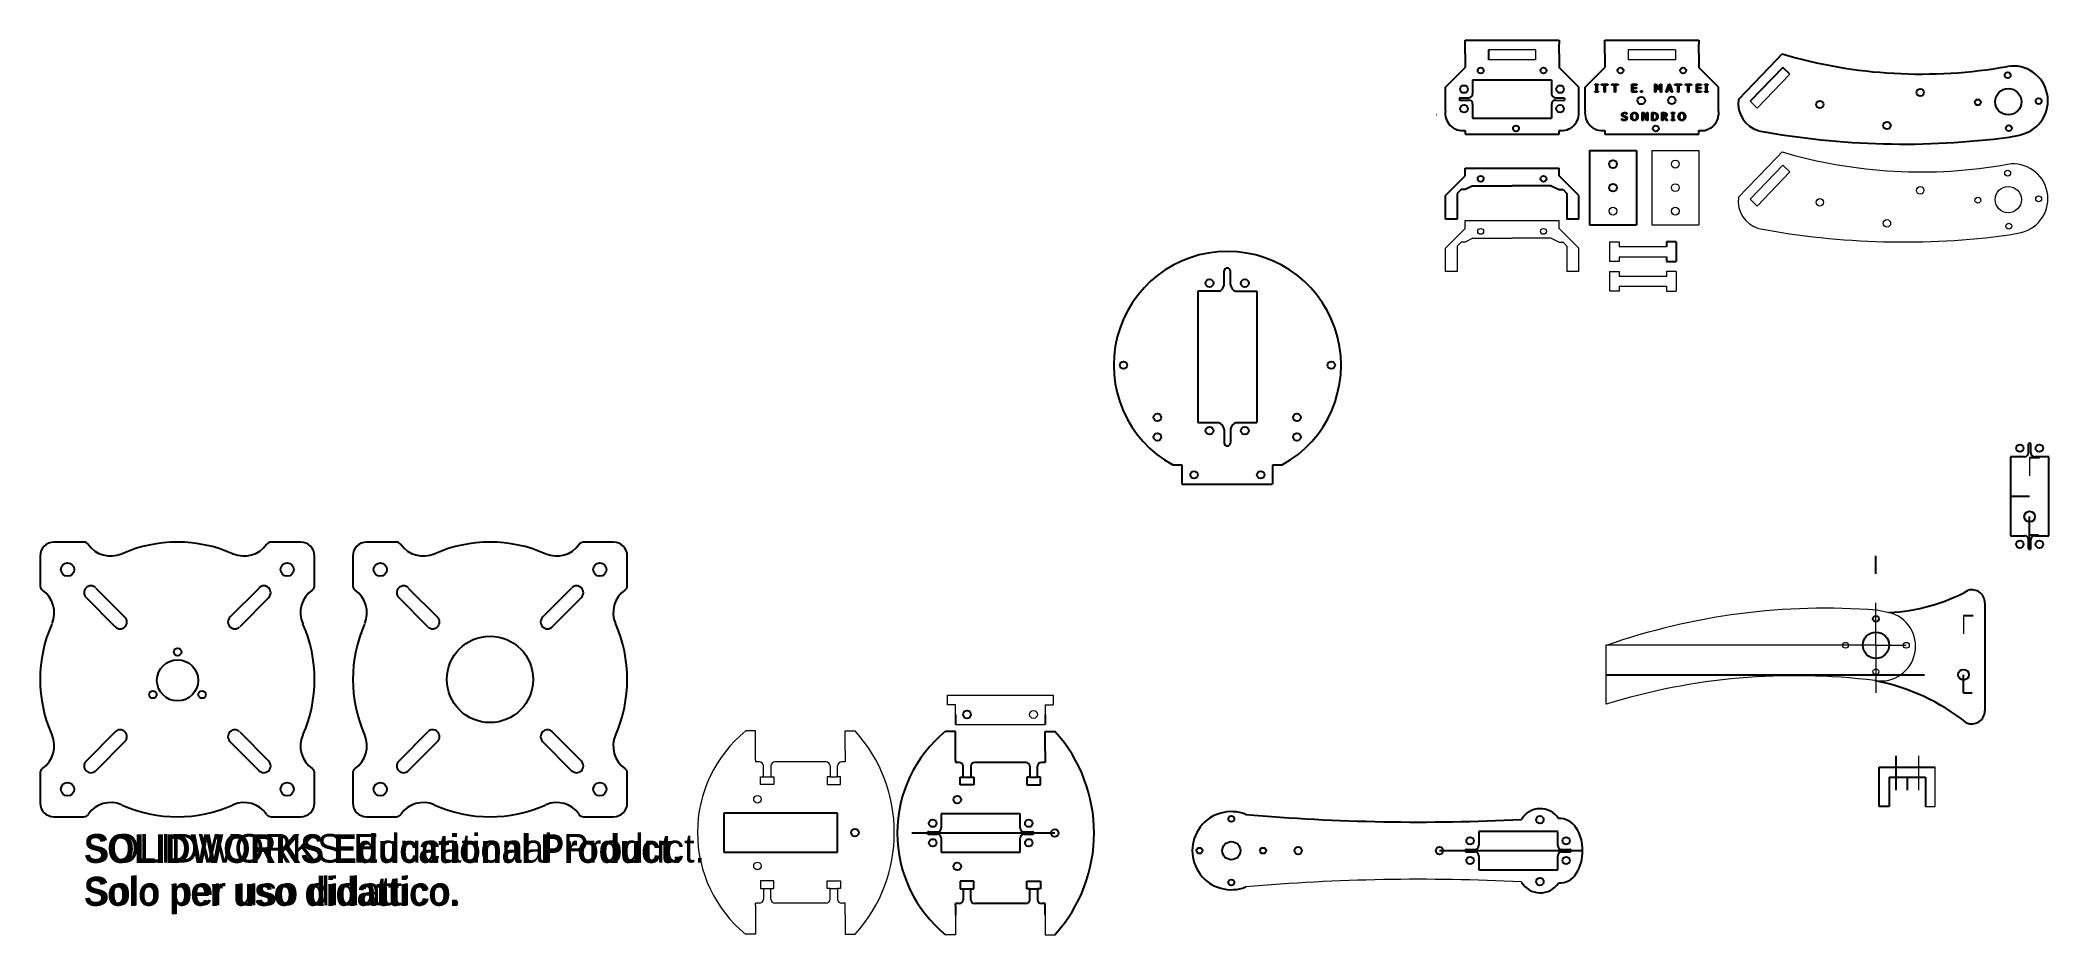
# Model space of a CAD drawing. Header units: millimetres. Extents: x -22 to 1002, y -11 to 445.
import ezdxf

# ---------------------------------------------------------------- set-up
doc = ezdxf.new("R2010")
doc.units = ezdxf.units.MM
for name, color, linetype in [('SLD-0', 174, 'Continuous'), ('SLD-0_2', 179, 'Continuous'), ('SLD-0_3', 179, 'Continuous'), ('SLD-0_4', 179, 'Continuous')]:
    doc.layers.add(name, color=color, linetype=linetype)
doc.layers.add('SLD-0_1', color=179, linetype='Continuous', plot=False)
doc.styles.add('SLDTEXTSTYLE0', font='GOTHICB.TTF', dxfattribs={"width": 0.913})
doc.styles.add('SLDTEXTSTYLE1', font='Arail.ttf')

msp = doc.modelspace()

# ---------------------------------------------------------------- texts
at = {"color": 7, "linetype": 'Continuous', "char_height": 14.549, "attachment_point": 1, "style": 'SLDTEXTSTYLE1'}
for s, insert in [('SOLIDWORKS Educational Product.', (0, 40.6)), ('Solo per uso didattico.', (0, 18.8))]:
    msp.add_mtext(s, dxfattribs=dict(at, insert=insert))
at = {"layer": 'SLD-0_4', "color": 250, "true_color": 0x191924, "char_height": 14.549, "attachment_point": 1, "style": 'SLDTEXTSTYLE0'}
for s, insert in [('SOLIDWORKS Educational Product.', (0, 40.4)), ('Solo per uso didattico.', (0, 18.5))]:
    msp.add_mtext(s, dxfattribs=dict(at, insert=insert))

# ---------------------------------------------------------------- linework, layer by layer
at = {"color": 250, "linetype": 'Continuous', "lineweight": 18, "true_color": 0x191924}
for p, q in [((787.7, 440.3), (787.7, 435.3)), ((811.7, 440.3), (787.7, 440.3)), ((811.7, 435.3), (787.7, 435.3)), ((811.7, 440.3), (811.7, 435.3)), ((799.7, 389.1), (799.7, 351.1)), ((799.7, 389.1), (823.7, 389.1)), ((823.7, 389.1), (823.7, 351.1)), ((866.5, 381.5), (849.9, 364.2)), ((863.4, 385.5), (866.1, 388.4)), ((870.1, 378.1), (866.5, 381.5)), ((853.5, 360.7), (870.1, 378.1)), ((853.5, 360.7), (849.9, 364.2)), ((864, 367.3), (864, 367.3)), ((864, 367.3), (864, 367.3)), ((704.4, 353.3), (752.4, 353.3)), ((799.7, 351.1), (823.7, 351.1)), ((778.1, 327.3), (783.1, 327.3)), ((778.1, 327.3), (778.1, 317.3)), ((783.1, 327.3), (783.1, 324.8)), ((807.1, 324.8), (783.1, 324.8)), ((783.1, 319.8), (807.1, 319.8)), ((783.1, 319.8), (783.1, 317.3)), ((807.1, 327.3), (807.1, 324.8)), ((812.1, 327.3), (807.1, 327.3)), ((807.1, 319.8), (807.1, 317.3)), ((812.1, 327.3), (812.1, 317.3)), ((783.1, 317.3), (778.1, 317.3)), ((807.1, 317.3), (812.1, 317.3))]:
    msp.add_line(p, q, dxfattribs=at)
at = {"color": 172, "linetype": 'Continuous', "lineweight": 18, "true_color": 0x0000b4}
for p, q in [((863.4, 385.5), (843.8, 365.1)), ((981.9, 346), (988.1, 347.3))]:
    msp.add_line(p, q, dxfattribs=at)
at = {"color": 5, "linetype": 'Continuous', "lineweight": 18, "true_color": 0x0000ff}
for p, q in [((694.4, 339.3), (704.4, 349.3)), ((704.4, 349.3), (704.4, 353.3)), ((752.4, 349.3), (752.4, 353.3)), ((762.4, 339.3), (752.4, 349.3)), ((694.4, 327.3), (694.4, 339.3)), ((702.4, 342.3), (700.4, 340.3)), ((700.4, 340.3), (700.4, 328.3)), ((704.4, 342.3), (702.4, 342.3)), ((708.4, 344.3), (704.4, 342.3)), ((708.4, 344.3), (728.4, 344.3)), ((748.4, 344.3), (728.4, 344.3)), ((748.4, 344.3), (752.4, 342.3)), ((752.4, 342.3), (754.4, 342.3)), ((754.4, 342.3), (756.4, 340.3)), ((756.4, 340.3), (756.4, 328.3)), ((762.4, 327.3), (762.4, 339.3)), ((700.4, 328.3), (700.4, 327.3)), ((756.4, 328.3), (756.4, 327.3)), ((700.4, 327.3), (694.4, 327.3)), ((762.4, 327.3), (756.4, 327.3))]:
    msp.add_line(p, q, dxfattribs=at)
at = {"color": 250, "linetype": 'Continuous', "lineweight": 18, "true_color": 0x191924}
for centre in [(811.7, 382.1), (811.7, 370.1), (811.7, 358.1)]:
    msp.add_circle(centre, 2, dxfattribs=at)
at = {"color": 172, "linetype": 'Continuous', "lineweight": 18, "true_color": 0x0000b4}
for centre, radius in [((936.6, 368.7), 1.9), ((981.5, 364), 6.7), ((981.2, 377.5), 1.5), ((885.4, 362.6), 1.9), ((966, 363.7), 1.5), ((997, 364.4), 1.5), ((919.6, 351.9), 1.9), ((981.8, 350.5), 1.5)]:
    msp.add_circle(centre, radius, dxfattribs=at)
at = {"color": 5, "linetype": 'Continuous', "lineweight": 18, "true_color": 0x0000ff}
for centre in [(712.4, 347.8), (744.4, 347.8)]:
    msp.add_circle(centre, 1.5, dxfattribs=at)
at = {"color": 250, "linetype": 'Continuous', "lineweight": 18, "true_color": 0x191924}
msp.add_arc((937.1, 629.2), 251.1, 253.5786, 280.0902, dxfattribs=at)
at = {"color": 172, "linetype": 'Continuous', "lineweight": 18, "true_color": 0x0000b4}
for centre, radius, start, end in [((984, 364.5), 17.7, 283.6116, 99.2672), ((858, 363.1), 14.3, 172.0293, 254.4454), ((928.2, 747.2), 404.8, 259.4592, 277.6216)]:
    msp.add_arc(centre, radius, start, end, dxfattribs=at)
at = {"layer": 'SLD-0'}
for p, q in [((863.4, 435.4), (843.8, 414.9)), ((981.9, 395.9), (988.1, 397.1)), ((581.5, 320.6), (581.5, 327.7)), ((584.7, 320.6), (584.7, 327.7)), ((567.6, 317.3), (567.6, 317.3)), ((578.8, 317.3), (568.1, 317.3)), ((568.1, 317.3), (568.1, 250.3)), ((587.5, 317.3), (598.2, 317.3)), ((598.2, 317.3), (598.2, 250.3)), ((568.1, 250.3), (578.8, 250.3)), ((581.5, 246.9), (581.5, 239.9)), ((584.7, 246.9), (584.7, 239.9)), ((587.5, 250.3), (598.2, 250.3)), ((991.8, 234.9), (991.8, 239.3)), ((993, 234.9), (993, 239.3)), ((560.2, 228.7), (555.4, 228.7)), ((560.2, 218.7), (560.2, 228.7)), ((606.2, 228.7), (606.2, 218.9)), ((611.1, 228.7), (606.2, 228.7)), ((989.8, 232.9), (982.7, 232.9)), ((982.7, 232.9), (982.7, 192.6)), ((1002.2, 232.9), (995, 232.9)), ((1002.2, 192.6), (1002.2, 232.9)), ((606.1, 218.7), (560.2, 218.7)), ((-0.1, 189.4), (-15.4, 189.4)), ((110.6, 189.4), (95.4, 189.4)), ((159.3, 189.4), (144.1, 189.4)), ((270.1, 189.4), (254.8, 189.4)), ((982.7, 192.6), (989.8, 192.6)), ((991.8, 186.3), (991.8, 190.6)), ((993, 186.3), (993, 190.6)), ((995, 192.6), (1002.2, 192.6)), ((-22.4, 182.4), (-22.4, 167.2)), ((19.2, 183.4), (19.4, 183.5)), ((75.8, 183.5), (76.1, 183.4)), ((117.6, 167.2), (117.6, 182.4)), ((137.1, 182.4), (137.1, 167.2)), ((178.6, 183.4), (178.9, 183.5)), ((235.3, 183.5), (235.5, 183.4)), ((277.1, 167.2), (277.1, 182.4)), ((6, 166), (20.8, 151.2)), ((74.4, 151.2), (89.3, 166)), ((165.4, 166), (180.3, 151.2)), ((233.9, 151.2), (248.7, 166)), ((15.9, 146.2), (1, 161.1)), ((94.2, 161.1), (79.4, 146.2)), ((175.3, 146.2), (160.5, 161.1)), ((253.7, 161.1), (238.8, 146.2)), ((111.6, 147.9), (111.7, 147.6)), ((271, 147.9), (271.2, 147.6)), ((1, 77.8), (15.9, 92.6)), ((79.4, 92.6), (94.2, 77.8)), ((160.5, 77.8), (175.3, 92.6)), ((238.8, 92.6), (253.7, 77.8)), ((444.5, 92.9), (439.5, 92.9)), ((444.5, 82.9), (444.5, 92.9)), ((490.3, 82.9), (490.3, 92.9)), ((490.3, 92.9), (495.3, 92.9)), ((-16.5, 91.2), (-16.3, 91)), ((20.8, 87.7), (6, 72.8)), ((89.3, 72.8), (74.4, 87.7)), ((111.7, 91.2), (111.6, 91)), ((143, 91.2), (143.1, 91)), ((180.3, 87.7), (165.4, 72.8)), ((248.7, 72.8), (233.9, 87.7)), ((271.2, 91.2), (271, 91)), ((444.5, 78.1), (444.5, 82.9)), ((490.3, 82.9), (490.3, 78.1)), ((446.4, 77.1), (444.5, 77.1)), ((448.4, 69.6), (448.4, 75.1)), ((452.3, 75.1), (452.3, 69.6)), ((480.4, 77.1), (454.3, 77.1)), ((482.4, 75.1), (482.4, 69.6)), ((486.3, 69.6), (486.3, 75.1)), ((490.3, 77.1), (488.3, 77.1)), ((-22.4, 71.7), (-22.4, 56.4)), ((117.6, 56.4), (117.6, 71.7)), ((137.1, 71.7), (137.1, 56.4)), ((277.1, 56.4), (277.1, 71.7)), ((446.9, 69.6), (448.4, 69.6)), ((446.9, 65.6), (446.9, 69.6)), ((453.8, 65.6), (446.9, 65.6)), ((448.4, 69.6), (452.3, 69.6)), ((452.3, 69.6), (453.8, 69.6)), ((453.8, 69.6), (453.8, 65.6)), ((482.4, 69.6), (480.9, 69.6)), ((480.9, 69.6), (480.9, 65.6)), ((480.9, 65.6), (487.8, 65.6)), ((482.4, 69.6), (486.3, 69.6)), ((487.8, 69.6), (486.3, 69.6)), ((487.8, 65.6), (487.8, 69.6)), ((19.2, 55.5), (19.4, 55.4)), ((75.8, 55.4), (76.1, 55.5)), ((178.6, 55.5), (178.9, 55.4)), ((235.3, 55.4), (235.5, 55.5)), ((384.4, 51.3), (326.4, 51.3)), ((326.4, 51.3), (326.4, 31.3)), ((384.4, 31.3), (384.4, 51.3)), ((-15.4, 49.4), (-0.1, 49.4)), ((95.4, 49.4), (110.6, 49.4)), ((144.1, 49.4), (159.3, 49.4)), ((254.8, 49.4), (270.1, 49.4)), ((495.1, 41.1), (422.3, 41.1)), ((430.9, 41.7), (435.2, 41.7)), ((477.5, 50.8), (437.2, 50.8)), ((437.2, 50.8), (437.2, 43.7)), ((477.5, 43.7), (477.5, 50.8)), ((479.5, 41.7), (483.9, 41.7)), ((751.7, 41.8), (711.4, 41.8)), ((711.4, 41.8), (711.4, 34.7)), ((751.7, 34.7), (751.7, 41.8)), ((326.4, 31.3), (384.4, 31.3)), ((430.9, 40.5), (435.2, 40.5)), ((437.2, 38.5), (437.2, 31.3)), ((437.2, 31.3), (477.5, 31.3)), ((477.5, 31.3), (477.5, 38.5)), ((479.5, 40.5), (483.9, 40.5)), ((691.4, 32.1), (764.4, 32.1)), ((705, 32.7), (709.4, 32.7)), ((705, 31.5), (709.4, 31.5)), ((753.7, 32.7), (758, 32.7)), ((753.7, 31.5), (758, 31.5)), ((711.4, 29.5), (711.4, 22.3)), ((711.4, 22.3), (751.7, 22.3)), ((751.7, 22.3), (751.7, 29.5)), ((453.8, 16.6), (446.9, 16.6)), ((446.9, 16.6), (446.9, 12.6)), ((446.9, 12.6), (448.4, 12.6)), ((448.4, 12.6), (448.4, 7.1)), ((448.4, 12.6), (452.3, 12.6)), ((452.3, 7.1), (452.3, 12.6)), ((452.3, 12.6), (453.8, 12.6)), ((453.8, 12.6), (453.8, 16.6)), ((480.9, 16.6), (487.8, 16.6)), ((480.9, 12.6), (480.9, 16.6)), ((482.4, 12.6), (480.9, 12.6)), ((482.4, 7.1), (482.4, 12.6)), ((482.4, 12.6), (486.3, 12.6)), ((486.3, 12.6), (486.3, 7.1)), ((487.8, 12.6), (486.3, 12.6)), ((487.8, 16.6), (487.8, 12.6)), ((446.4, 5.1), (444.5, 5.1)), ((444.5, 4.1), (444.5, -0.8)), ((480.4, 5.1), (454.3, 5.1)), ((490.3, 5.1), (488.3, 5.1)), ((490.3, -0.8), (490.3, 4.1))]:
    msp.add_line(p, q, dxfattribs=at)
at = {"layer": 'SLD-0', "color": 174, "linetype": 'Continuous', "lineweight": 18, "true_color": 0x0000a0}
for p, q in [((440.5, 111.4), (494.3, 111.4)), ((440.5, 106.4), (440.5, 111.4)), ((444.5, 106.4), (440.5, 106.4)), ((444.5, 101.5), (444.5, 106.4)), ((490.3, 106.4), (494.3, 106.4)), ((490.3, 106.4), (490.3, 101.5)), ((494.3, 111.4), (494.3, 106.4)), ((444.5, 96.5), (490.3, 96.5)), ((444.5, -0.8), (444.5, -10.8)), ((490.3, -0.8), (490.3, -10.8)), ((444.5, -10.8), (439.5, -10.8)), ((490.3, -10.8), (495.3, -10.8))]:
    msp.add_line(p, q, dxfattribs=at)
at = {"layer": 'SLD-0'}
for centre, radius in [((936.6, 418.6), 1.9), ((981.5, 413.9), 6.7), ((981.2, 427.4), 1.5), ((885.4, 412.5), 1.9), ((966, 413.6), 1.5), ((997, 414.2), 1.5), ((919.6, 401.8), 1.9), ((981.8, 400.4), 1.5), ((574.1, 321.4), 2), ((592.1, 321.4), 2), ((530.2, 279.6), 1.92), ((636.2, 279.6), 1.92), ((547.5, 253), 1.92), ((574.1, 246.2), 2), ((592.1, 246.2), 2), ((618.7, 253), 1.92), ((547.5, 243), 1.92), ((618.7, 243), 1.92), ((987.4, 237.3), 1.92), ((997.4, 237.3), 1.92), ((566.2, 223.7), 1.9), ((600.2, 223.7), 1.9), ((987.4, 188.3), 1.92), ((997.4, 188.3), 1.92), ((-8.4, 175.4), 3.4), ((103.6, 175.4), 3.4), ((151.1, 175.4), 3.4), ((263.1, 175.4), 3.4), ((914, 136.8), 6.7), ((47.7, 133.4), 1.93), ((207.1, 119.4), 22), ((47.7, 118.9), 10.5), ((35.1, 111.7), 1.93), ((60.2, 111.7), 1.93), ((450.4, 101.5), 2), ((-8.4, 63.4), 3.4), ((103.6, 63.4), 3.4), ((151.1, 63.4), 3.4), ((263.1, 63.4), 3.4), ((445.4, 58.1), 1.92), ((393.2, 41.3), 1.93), ((432.9, 46.1), 1.93), ((481.9, 46.1), 1.93), ((495.1, 41.1), 1.92), ((585.2, 48.3), 1.5), ((742.6, 47.9), 1.92), ((432.9, 36.1), 1.93), ((481.9, 36.1), 1.93), ((569, 32.1), 1.5), ((585.2, 32.1), 4.6), ((601.4, 32.1), 1.5), ((619.3, 32.1), 1.92), ((691.4, 32.1), 1.92), ((707, 37.1), 1.92), ((756, 37.1), 1.92), ((445.4, 24.1), 1.92), ((707, 27.1), 1.92), ((756, 27.1), 1.92), ((585.2, 15.9), 1.5), ((742.6, 16.3), 1.92)]:
    msp.add_circle(centre, radius, dxfattribs=at)
at = {"layer": 'SLD-0', "color": 174, "linetype": 'Continuous', "lineweight": 18, "true_color": 0x0000a0}
msp.add_circle((484.3, 101.5), 2, dxfattribs=at)
at = {"layer": 'SLD-0'}
for centre, radius, start, end in [((984, 414.4), 17.7, 283.6116, 99.2672), ((858, 413), 14.3, 172.0293, 254.4454), ((928.2, 797.1), 404.8, 259.4592, 277.6216), ((583.2, 279.6), 58, 298.7114, 241.2886), ((583.1, 327.5), 1.6, 4.9977, 175.0022), ((577.6, 321), 3.94, 287.6082, 353.7193), ((588.7, 321), 3.94, 186.2806, 252.3917), ((577.6, 246.5), 3.94, 6.2807, 72.3918), ((588.7, 246.5), 3.94, 107.6082, 173.7194), ((583.1, 240), 1.6, 184.9978, 355.0022), ((992.4, 239.3), 0.6, 90, 180.0006), ((992.4, 239.3), 0.6, 359.9994, 90), ((989.8, 234.9), 2, 270, 0), ((995, 234.9), 2, 180, 270), ((-15.4, 182.4), 7, 90, 180), ((-0.1, 186.6), 2.8, 34.9437, 90), ((13.6, 196.3), 14, 214.9437, 293.2845), ((47.6, 119.4), 70, 66.2571, 113.7429), ((81.6, 196.3), 14, 246.7155, 325.0563), ((95.4, 186.6), 2.8, 90, 145.0563), ((110.6, 182.4), 7, 0, 90), ((144.1, 182.4), 7, 90, 180), ((159.3, 186.6), 2.8, 34.9437, 90), ((173.1, 196.3), 14, 214.9437, 293.2845), ((207.1, 119.4), 70, 66.2571, 113.7429), ((241.1, 196.3), 14, 246.7155, 325.0563), ((254.8, 186.6), 2.8, 90, 145.0563), ((270.1, 182.4), 7, 0, 90), ((989.8, 190.6), 2, 359.9999, 90), ((992.4, 186.3), 0.6, 179.9998, 270), ((992.4, 186.3), 0.6, 270, 0.0002), ((995, 190.6), 2, 90, 180.0001), ((-19.6, 167.2), 2.8, 180, 235.0563), ((-29.2, 153.4), 14, 336.7155, 55.0563), ((3.5, 163.6), 3.5, 45, 225), ((91.7, 163.6), 3.5, 315, 135), ((124.4, 153.4), 14, 124.9437, 203.2846), ((114.8, 167.2), 2.8, 304.9437, 0), ((139.9, 167.2), 2.8, 180, 235.0563), ((130.3, 153.4), 14, 336.7155, 55.0563), ((163, 163.6), 3.5, 45, 225), ((251.2, 163.6), 3.5, 315, 135), ((283.9, 153.4), 14, 124.9437, 203.2845), ((274.3, 167.2), 2.8, 304.9437, 0), ((47.6, 119.4), 70, 156.2571, 203.7429), ((18.4, 148.7), 3.5, 225, 45), ((76.9, 148.7), 3.5, 135, 315), ((47.6, 119.4), 70, 336.2571, 23.7429), ((207.1, 119.4), 70, 156.2571, 203.7429), ((177.8, 148.7), 3.5, 225, 45), ((236.4, 148.7), 3.5, 135, 315), ((207.1, 119.4), 70, 336.2571, 23.7429), ((18.4, 90.2), 3.5, 315, 135), ((76.9, 90.2), 3.5, 45, 225), ((177.8, 90.2), 3.5, 315, 135), ((236.4, 90.2), 3.5, 45, 225), ((481.7, 41.1), 66.9, 129.1659, 230.8341), ((438, 41.1), 77.2, 317.8246, 42.1754), ((-29.2, 85.5), 14, 304.9437, 23.2845), ((124.4, 85.5), 14, 156.7155, 235.0563), ((130.3, 85.5), 14, 304.9437, 23.2845), ((283.9, 85.5), 14, 156.7154, 235.0563), ((-19.6, 71.7), 2.8, 124.9437, 180), ((3.5, 75.3), 3.5, 135, 315), ((91.7, 75.3), 3.5, 225, 45), ((114.8, 71.7), 2.8, 0, 55.0563), ((139.9, 71.7), 2.8, 124.9437, 180), ((163, 75.3), 3.5, 135, 315), ((251.2, 75.3), 3.5, 225, 45), ((274.3, 71.7), 2.8, 0, 55.0563), ((446.4, 75.1), 2, 0, 89.9998), ((454.3, 75.1), 2, 90.0001, 180), ((480.4, 75.1), 2, 0, 89.9998), ((488.3, 75.1), 2, 90.0001, 180), ((-15.4, 56.4), 7, 180, 270), ((13.6, 42.6), 14, 66.7155, 145.0563), ((47.6, 119.4), 70, 246.2571, 293.7429), ((81.6, 42.6), 14, 34.9437, 113.2845), ((110.6, 56.4), 7, 270, 360), ((144.1, 56.4), 7, 180, 270), ((173.1, 42.6), 14, 66.7155, 145.0563), ((207.1, 119.4), 70, 246.2571, 293.7429), ((241.1, 42.6), 14, 34.9437, 113.2845), ((270.1, 56.4), 7, 270, 360), ((585.2, 32.1), 19.9, 68.3801, 291.6199), ((742.8, 42.4), 11.1, 33.3259, 149.6292), ((-0.1, 52.2), 2.8, 270, 325.0563), ((95.4, 52.2), 2.8, 214.9437, 270), ((159.3, 52.2), 2.8, 270, 325.0563), ((254.8, 52.2), 2.8, 214.9437, 270), ((430.9, 41.1), 0.6, 89.9998, 180), ((430.9, 41.1), 0.6, 180, 270.0002), ((435.2, 43.7), 2, 269.9999, 0), ((479.5, 43.7), 2, 180, 270), ((483.9, 41.1), 0.6, 0, 90.0006), ((483.9, 41.1), 0.6, 269.9994, 0), ((680.9, 1046.2), 999.5, 264.9283, 273.001), ((752.6, 38.5), 10, 31.0177, 93.3566), ((741.9, 32.1), 22.5, 328.9823, 31.0177), ((435.2, 38.5), 2, 0, 90.0001), ((479.5, 38.5), 2, 90, 180), ((705, 32.1), 0.6, 89.9998, 180), ((705, 32.1), 0.6, 180, 270.0002), ((709.4, 34.7), 2, 269.9999, 0), ((709.4, 29.5), 2, 0, 90.0001), ((753.7, 34.7), 2, 180, 270), ((753.7, 29.5), 2, 90, 180), ((758, 32.1), 0.6, 0, 90.0006), ((758, 32.1), 0.6, 269.9994, 0), ((742.8, 21.7), 11.1, 210.3708, 326.6741), ((752.6, 25.6), 10, 266.628, 328.9823), ((446.4, 7.1), 2, 270.0002, 0), ((454.3, 7.1), 2, 180, 269.9999), ((480.4, 7.1), 2, 270.0002, 0), ((488.3, 7.1), 2, 180, 269.9999)]:
    msp.add_arc(centre, radius, start, end, dxfattribs=at)
at = {"layer": 'SLD-0', "color": 174, "linetype": 'Continuous', "lineweight": 18, "true_color": 0x0000a0}
msp.add_arc((680.9, -982), 999.5, 86.999, 95.0717, dxfattribs=at)
at = {"layer": 'SLD-0_1'}
for p, q in [((444.5, 101.5), (444.5, 96.5)), ((490.3, 101.5), (490.3, 96.5)), ((444.5, 78.1), (444.5, 77.1)), ((490.3, 78.1), (490.3, 77.1)), ((444.5, 4.1), (444.5, 5.1)), ((490.3, 4.1), (490.3, 5.1))]:
    msp.add_line(p, q, dxfattribs=at)
at = {"layer": 'SLD-0_2'}
for p, q in [((992.4, 185.7), (992.4, 193.1)), ((914, 173.3), (914, 182.4)), ((776.3, 121.8), (938.7, 121.8))]:
    msp.add_line(p, q, dxfattribs=at)
at = {"layer": 'SLD-0_2', "color": 250, "linetype": 'Continuous', "lineweight": 18, "true_color": 0x191924}
for p, q in [((914, 136.8), (914, 158.5)), ((776.3, 136.8), (776.3, 106.8)), ((914, 136.8), (776.3, 136.8)), ((914, 136.8), (914, 112.5)), ((914, 136.8), (929.5, 136.8)), ((342.5, 78.3), (342.5, 77.3)), ((388.3, 78.3), (388.3, 77.3)), ((342.5, 4.3), (342.5, 5.3)), ((388.3, 4.3), (388.3, 5.3))]:
    msp.add_line(p, q, dxfattribs=at)
at = {"layer": 'SLD-0_2', "color": 172, "linetype": 'Continuous', "lineweight": 18, "true_color": 0x0000b4}
for p, q in [((914.4, 154.8), (920.7, 153.5)), ((342.5, 93.2), (337.5, 93.2)), ((342.5, 83.2), (342.5, 93.2)), ((388.3, 83.2), (388.3, 93.2)), ((388.3, 93.2), (393.3, 93.2)), ((342.5, 78.3), (342.5, 83.2)), ((388.3, 83.2), (388.3, 78.3)), ((344.5, 77.3), (342.5, 77.3)), ((346.5, 69.8), (346.5, 75.3)), ((350.4, 75.3), (350.4, 69.8)), ((378.5, 77.3), (352.4, 77.3)), ((380.5, 75.3), (380.5, 69.8)), ((384.4, 69.8), (384.4, 75.3)), ((388.3, 77.3), (386.4, 77.3)), ((345, 65.8), (345, 69.8)), ((345, 69.8), (346.5, 69.8)), ((351.9, 65.8), (345, 65.8)), ((346.5, 69.8), (350.4, 69.8)), ((350.4, 69.8), (351.9, 69.8)), ((351.9, 69.8), (351.9, 65.8)), ((380.5, 69.8), (379, 69.8)), ((379, 69.8), (379, 65.8)), ((379, 65.8), (385.9, 65.8)), ((380.5, 69.8), (384.4, 69.8)), ((385.9, 69.8), (384.4, 69.8)), ((385.9, 65.8), (385.9, 69.8)), ((345, 16.8), (345, 12.8)), ((351.9, 16.8), (345, 16.8)), ((345, 12.8), (346.5, 12.8)), ((346.5, 12.8), (350.4, 12.8)), ((346.5, 12.8), (346.5, 7.3)), ((350.4, 7.3), (350.4, 12.8)), ((350.4, 12.8), (351.9, 12.8)), ((351.9, 12.8), (351.9, 16.8)), ((379, 12.8), (379, 16.8)), ((379, 16.8), (385.9, 16.8)), ((380.5, 12.8), (379, 12.8)), ((380.5, 12.8), (384.4, 12.8)), ((380.5, 7.3), (380.5, 12.8)), ((385.9, 12.8), (384.4, 12.8)), ((384.4, 12.8), (384.4, 7.3)), ((385.9, 16.8), (385.9, 12.8)), ((344.5, 5.3), (342.5, 5.3)), ((342.5, 4.3), (342.5, -0.5)), ((378.5, 5.3), (352.4, 5.3)), ((388.3, 5.3), (386.4, 5.3)), ((388.3, -0.5), (388.3, 4.3))]:
    msp.add_line(p, q, dxfattribs=at)
at = {"layer": 'SLD-0_2', "color": 174, "linetype": 'Continuous', "lineweight": 18, "true_color": 0x0000a0}
for p, q in [((342.5, -0.5), (342.5, -10.5)), ((388.3, -0.5), (388.3, -10.5)), ((342.5, -10.5), (337.5, -10.5)), ((388.3, -10.5), (393.3, -10.5))]:
    msp.add_line(p, q, dxfattribs=at)
at = {"layer": 'SLD-0_2'}
msp.add_circle((914, 150.3), 1.5, dxfattribs=at)
at = {"layer": 'SLD-0_2', "color": 250, "linetype": 'Continuous', "lineweight": 18, "true_color": 0x191924}
for centre in [(898.5, 136.8), (914, 123.3)]:
    msp.add_circle(centre, 1.5, dxfattribs=at)
at = {"layer": 'SLD-0_2', "color": 172, "linetype": 'Continuous', "lineweight": 18, "true_color": 0x0000b4}
for centre in [(343.5, 58.3), (393.2, 41.3), (343.5, 24.3)]:
    msp.add_circle(centre, 1.92, dxfattribs=at)
at = {"layer": 'SLD-0_2', "color": 250, "linetype": 'Continuous', "lineweight": 18, "true_color": 0x191924}
for centre, radius, start, end in [((888.4, -184.4), 340.1, 85.6149, 109.2372), ((872.9, -207.1), 328.4, 82.8859, 107.1079)]:
    msp.add_arc(centre, radius, start, end, dxfattribs=at)
at = {"layer": 'SLD-0_2', "color": 172, "linetype": 'Continuous', "lineweight": 18, "true_color": 0x0000b4}
for centre, radius, start, end in [((916.5, 136.3), 17.7, 260.7328, 76.3884), ((379.8, 41.3), 66.9, 129.1659, 230.8341), ((336.1, 41.3), 77.2, 317.8246, 42.1754), ((344.5, 75.3), 2, 0, 89.9998), ((352.4, 75.3), 2, 90.0001, 180), ((378.5, 75.3), 2, 0, 89.9998), ((386.4, 75.3), 2, 90.0001, 180), ((344.5, 7.3), 2, 270.0002, 0), ((352.4, 7.3), 2, 180, 269.9999), ((378.5, 7.3), 2, 270.0002, 0), ((386.4, 7.3), 2, 180, 269.9999)]:
    msp.add_arc(centre, radius, start, end, dxfattribs=at)
at = {"layer": 'SLD-0_3', "color": 250, "linetype": 'Continuous', "lineweight": 18, "true_color": 0x191924}
for p, q in [((992.4, 232.5), (992.4, 223.2)), ((958.7, 151.9), (958.7, 142.6)), ((935.8, 80.4), (935.8, 63)), ((944.3, 54.6), (944.3, 74.6)), ((939.3, 69.6), (939.3, 54.6)), ((939.3, 54.6), (944.3, 54.6))]:
    msp.add_line(p, q, dxfattribs=at)
at = {"layer": 'SLD-0_3'}
for p, q in [((992.4, 232.5), (997.4, 232.5)), ((982.7, 212.8), (992.4, 212.8)), ((992.4, 193.1), (992.4, 202.4)), ((992.4, 193.1), (996.9, 193.1)), ((969.6, 158.4), (969.6, 103.4)), ((958.7, 151.9), (963.6, 151.9)), ((958.7, 112.5), (958.7, 121.8)), ((958.7, 112.5), (963.1, 112.5)), ((915.7, 54.6), (915.7, 74.6)), ((915.7, 74.6), (944.3, 74.6)), ((924.1, 80.4), (924.1, 63)), ((920.7, 69.6), (939.3, 69.6)), ((920.7, 69.6), (920.7, 54.6)), ((930, 69.6), (930, 63)), ((939.3, 69.6), (939.3, 54.6)), ((920.7, 54.6), (915.7, 54.6))]:
    msp.add_line(p, q, dxfattribs=at)
for centre in [(992.4, 202.4), (958.7, 121.8)]:
    msp.add_circle(centre, 2.73, dxfattribs=at)
at = {"layer": 'SLD-0_3', "color": 250, "linetype": 'Continuous', "lineweight": 18, "true_color": 0x191924}
msp.add_circle((929.5, 136.8), 1.5, dxfattribs=at)
at = {"layer": 'SLD-0_3'}
for centre, radius, start, end in [((917.1, 244.6), 91.1, 272.2186, 298.898), ((962.9, 158.4), 6.68, 0, 105.5583), ((892.6, 12), 108.8, 51.5996, 78.8352), ((962.9, 103.4), 6.68, 245.2174, 0)]:
    msp.add_arc(centre, radius, start, end, dxfattribs=at)
at = {"layer": 'SLD-0_4'}
for p, q in [((704.4, 443.3), (704.4, 445.3)), ((704.4, 445.3), (752.4, 445.3)), ((704.4, 438.3), (704.4, 443.3)), ((752.4, 445.3), (752.4, 443.3)), ((752.4, 438.3), (752.4, 443.3)), ((775.7, 443.3), (775.7, 445.3)), ((775.7, 445.3), (823.7, 445.3)), ((775.7, 438.3), (775.7, 445.3)), ((775.7, 438.3), (775.7, 443.3)), ((823.7, 445.3), (823.7, 443.3)), ((823.7, 438.3), (823.7, 443.3)), ((694.4, 421.3), (704.4, 431.3)), ((704.4, 438.3), (704.4, 431.3)), ((716.4, 440.3), (716.4, 435.3)), ((752.4, 438.3), (752.4, 431.3)), ((762.4, 421.3), (752.4, 431.3)), ((765.7, 421.3), (775.7, 431.3)), ((775.7, 438.3), (775.7, 431.3)), ((823.7, 438.3), (823.7, 431.3)), ((833.7, 421.3), (823.7, 431.3)), ((866.5, 431.4), (849.9, 414.1)), ((863.4, 435.4), (866.1, 438.3)), ((870.1, 428), (866.5, 431.4)), ((694.4, 409.3), (694.4, 421.3)), ((708.3, 425), (708.3, 417.9)), ((708.3, 425), (748.6, 425)), ((748.6, 425), (748.6, 417.9)), ((762.4, 409.3), (762.4, 421.3)), ((765.7, 409.3), (765.7, 421.3)), ((770.8, 422.3), (770.8, 422.8)), ((770.8, 422.8), (772.3, 422.8)), ((771.3, 422.3), (770.8, 422.3)), ((771.3, 419.2), (771.3, 422.3)), ((772.3, 422.3), (771.8, 422.3)), ((771.8, 422.3), (771.8, 419.2)), ((772.3, 422.8), (772.3, 422.3)), ((774.1, 422.3), (774.1, 422.8)), ((774.1, 422.8), (777.3, 422.8)), ((775.4, 422.3), (774.1, 422.3)), ((775.4, 418.8), (775.4, 422.3)), ((777.3, 422.3), (775.9, 422.3)), ((775.9, 422.3), (775.9, 418.8)), ((777.3, 422.8), (777.3, 422.3)), ((779.3, 422.3), (779.3, 422.8)), ((779.3, 422.8), (782.5, 422.8)), ((780.6, 422.3), (779.3, 422.3)), ((780.6, 418.8), (780.6, 422.3)), ((782.5, 422.3), (781.2, 422.3)), ((781.2, 422.3), (781.2, 418.8)), ((782.5, 422.8), (782.5, 422.3)), ((789.5, 418.8), (789.5, 422.8)), ((789.5, 422.8), (792, 422.8)), ((792, 422.3), (790, 422.3)), ((790, 422.3), (790, 421.2)), ((790, 421.2), (791.8, 421.2)), ((791.8, 420.7), (790, 420.7)), ((790, 420.7), (790, 419.2)), ((791.8, 421.2), (791.8, 420.7)), ((792, 422.8), (792, 422.3)), ((801.2, 418.8), (801.2, 422.8)), ((801.2, 422.8), (801.9, 422.8)), ((802.7, 419.9), (801.7, 422.2)), ((801.7, 422.2), (801.7, 418.8)), ((801.9, 422.8), (802.9, 420.5)), ((802.9, 420.5), (803.9, 422.8)), ((804.1, 422.2), (803, 419.9)), ((803.9, 422.8), (804.6, 422.8)), ((804.1, 418.8), (804.1, 422.2)), ((804.6, 422.8), (804.6, 418.8)), ((806.9, 418.8), (808.3, 422.8)), ((808.6, 422.2), (808, 420.3)), ((808, 420.3), (809.2, 420.3)), ((808.3, 422.8), (808.9, 422.8)), ((809.2, 420.3), (808.6, 422.2)), ((808.9, 422.8), (810.3, 418.8)), ((811.5, 422.3), (811.5, 422.8)), ((811.5, 422.8), (814.8, 422.8)), ((812.9, 422.3), (811.5, 422.3)), ((812.9, 418.8), (812.9, 422.3)), ((814.8, 422.3), (813.4, 422.3)), ((813.4, 422.3), (813.4, 418.8)), ((814.8, 422.8), (814.8, 422.3)), ((816.8, 422.3), (816.8, 422.8)), ((816.8, 422.8), (820, 422.8)), ((818.1, 422.3), (816.8, 422.3)), ((818.1, 418.8), (818.1, 422.3)), ((820, 422.3), (818.6, 422.3)), ((818.6, 422.3), (818.6, 418.8)), ((820, 422.8), (820, 422.3)), ((822.4, 418.8), (822.4, 422.8)), ((822.4, 422.8), (824.9, 422.8)), ((824.9, 422.3), (822.9, 422.3)), ((822.9, 422.3), (822.9, 421.2)), ((822.9, 421.2), (824.8, 421.2)), ((824.8, 420.7), (822.9, 420.7)), ((822.9, 420.7), (822.9, 419.2)), ((824.8, 421.2), (824.8, 420.7)), ((824.9, 422.8), (824.9, 422.3)), ((826.7, 422.3), (826.7, 422.8)), ((826.7, 422.8), (828.3, 422.8)), ((827.2, 422.3), (826.7, 422.3)), ((827.2, 419.2), (827.2, 422.3)), ((828.3, 422.3), (827.8, 422.3)), ((827.8, 422.3), (827.8, 419.2)), ((828.3, 422.8), (828.3, 422.3)), ((833.7, 409.3), (833.7, 421.3)), ((702, 415.9), (706.3, 415.9)), ((702, 414.7), (706.3, 414.7)), ((708.3, 412.7), (708.3, 405.5)), ((748.6, 412.7), (748.6, 405.5)), ((750.6, 415.9), (754.8, 415.8)), ((750.6, 414.7), (754.8, 414.6)), ((770.8, 418.8), (770.8, 419.2)), ((770.8, 419.2), (771.3, 419.2)), ((772.3, 418.8), (770.8, 418.8)), ((771.8, 419.2), (772.3, 419.2)), ((772.3, 419.2), (772.3, 418.8)), ((775.9, 418.8), (775.4, 418.8)), ((781.2, 418.8), (780.6, 418.8)), ((792, 418.8), (789.5, 418.8)), ((790, 419.2), (792, 419.2)), ((792, 419.2), (792, 418.8)), ((794.1, 418.8), (794.1, 419.5)), ((794.1, 419.5), (794.7, 419.5)), ((794.7, 418.8), (794.1, 418.8)), ((794.7, 419.5), (794.7, 418.8)), ((801.7, 418.8), (801.2, 418.8)), ((803, 419.9), (802.7, 419.9)), ((804.6, 418.8), (804.1, 418.8)), ((807.5, 418.8), (806.9, 418.8)), ((807.8, 419.9), (807.5, 418.8)), ((809.3, 419.9), (807.8, 419.9)), ((809.7, 418.8), (809.3, 419.9)), ((810.3, 418.8), (809.7, 418.8)), ((813.4, 418.8), (812.9, 418.8)), ((818.6, 418.8), (818.1, 418.8)), ((824.9, 418.8), (822.4, 418.8)), ((822.9, 419.2), (824.9, 419.2)), ((824.9, 419.2), (824.9, 418.8)), ((826.7, 418.8), (826.7, 419.2)), ((826.7, 419.2), (827.2, 419.2)), ((828.3, 418.8), (826.7, 418.8)), ((827.8, 419.2), (828.3, 419.2)), ((828.3, 419.2), (828.3, 418.8)), ((864, 417.2), (864, 417.2)), ((864, 417.2), (864, 417.2)), ((689.8, 407.2), (689.7, 407.2)), ((708.3, 405.5), (748.6, 405.5)), ((784.4, 407.6), (784.5, 407.7)), ((784.4, 407.4), (784.4, 407.6)), ((784.4, 407.3), (784.4, 407.4)), ((784.4, 407.2), (784.4, 407.3)), ((784.4, 407.1), (784.4, 407.2)), ((784.4, 407), (784.4, 407.1)), ((784.4, 407.1), (784.4, 407.1)), ((784.4, 406.9), (784.4, 407)), ((784.5, 406.8), (784.4, 406.9)), ((784.4, 406.9), (784.4, 406.9)), ((784.4, 404.6), (784.4, 405.3)), ((784.4, 405.3), (784.4, 405.3)), ((784.4, 405.3), (784.5, 405.2)), ((784.5, 404.5), (784.4, 404.6)), ((784.4, 404.6), (784.4, 404.6)), ((784.5, 407.7), (784.6, 407.9)), ((784.5, 406.7), (784.5, 406.8)), ((784.5, 406.8), (784.5, 406.8)), ((784.6, 406.7), (784.5, 406.7)), ((784.5, 405.2), (784.6, 405.1)), ((784.6, 404.5), (784.5, 404.5)), ((784.6, 408), (784.8, 408.1)), ((784.6, 407.9), (784.6, 408)), ((784.6, 406.6), (784.6, 406.7)), ((784.7, 406.5), (784.6, 406.6)), ((784.6, 406.6), (784.6, 406.6)), ((784.6, 405.1), (784.7, 405)), ((784.7, 404.4), (784.6, 404.5)), ((784.8, 406.4), (784.7, 406.5)), ((784.7, 406.5), (784.7, 406.5)), ((784.7, 405), (784.8, 405)), ((784.8, 404.4), (784.7, 404.4)), ((784.8, 408.1), (784.9, 408.2)), ((784.9, 406.4), (784.8, 406.4)), ((784.8, 406.4), (784.8, 406.4)), ((784.8, 405), (784.9, 404.9)), ((784.9, 404.4), (784.8, 404.4)), ((784.9, 408.2), (785, 408.3)), ((785, 407.5), (784.9, 407.4)), ((784.9, 407.4), (784.9, 407.3)), ((784.9, 407.3), (784.9, 407.3)), ((784.9, 407.3), (784.9, 407.2)), ((784.9, 407.2), (785, 407.1)), ((784.9, 406.3), (784.9, 406.4)), ((785, 406.3), (784.9, 406.3)), ((784.9, 404.9), (785, 404.9)), ((785, 404.3), (784.9, 404.4)), ((785, 408.3), (785.2, 408.3)), ((785.1, 407.7), (785, 407.7)), ((785, 407.7), (785, 407.6)), ((785, 407.6), (785, 407.5)), ((785, 407.1), (785, 407)), ((785, 407), (785, 407)), ((785, 407), (785.1, 406.9)), ((785.1, 406.3), (785, 406.3)), ((785, 406.3), (785, 406.3)), ((785, 404.9), (785.1, 404.8)), ((785.1, 404.3), (785, 404.3)), ((785.2, 407.8), (785.1, 407.7)), ((785.1, 406.9), (785.1, 406.9)), ((785.1, 406.9), (785.2, 406.8)), ((785.2, 406.2), (785.1, 406.3)), ((785.1, 404.8), (785.2, 404.8)), ((785.3, 404.3), (785.1, 404.3)), ((785.2, 408.3), (785.4, 408.4)), ((785.3, 407.9), (785.2, 407.8)), ((785.2, 407.8), (785.2, 407.8)), ((785.2, 406.8), (785.2, 406.8)), ((785.2, 406.8), (785.3, 406.8)), ((785.3, 406.2), (785.2, 406.2)), ((785.2, 406.2), (785.2, 406.2)), ((785.2, 404.8), (785.3, 404.8)), ((785.4, 407.9), (785.3, 407.9)), ((785.3, 406.8), (785.4, 406.7)), ((785.4, 406.2), (785.3, 406.2)), ((785.3, 404.8), (785.4, 404.8)), ((785.4, 404.3), (785.3, 404.3)), ((785.4, 408.4), (785.5, 408.4)), ((785.5, 407.9), (785.4, 407.9)), ((785.4, 406.7), (785.5, 406.7)), ((785.5, 406.2), (785.4, 406.2)), ((785.4, 406.2), (785.4, 406.2)), ((785.4, 404.8), (785.5, 404.7)), ((785.5, 404.3), (785.4, 404.3)), ((785.5, 408.4), (785.7, 408.4)), ((785.6, 408), (785.5, 407.9)), ((785.5, 406.7), (785.5, 406.7)), ((785.5, 406.7), (785.6, 406.7)), ((785.6, 406.1), (785.5, 406.2)), ((785.5, 404.7), (785.6, 404.7)), ((785.7, 404.3), (785.5, 404.3)), ((785.8, 408), (785.6, 408)), ((785.6, 406.7), (785.6, 406.7)), ((785.6, 406.7), (785.7, 406.7)), ((785.7, 406.1), (785.6, 406.1)), ((785.6, 406.1), (785.6, 406.1)), ((785.6, 404.7), (785.8, 404.7)), ((785.7, 408.4), (785.8, 408.4)), ((785.7, 406.7), (785.8, 406.6)), ((785.8, 406.1), (785.7, 406.1)), ((785.7, 406.1), (785.7, 406.1)), ((785.8, 404.3), (785.7, 404.3)), ((785.8, 408.4), (785.9, 408.4)), ((785.9, 408), (785.8, 408)), ((785.8, 406.6), (785.9, 406.6)), ((785.9, 406.1), (785.8, 406.1)), ((785.8, 406.1), (785.8, 406.1)), ((785.8, 404.7), (785.9, 404.8)), ((785.9, 404.3), (785.8, 404.3)), ((785.9, 408.4), (786.1, 408.4)), ((786, 408), (785.9, 408)), ((785.9, 406.6), (785.9, 406.6)), ((785.9, 406.6), (786, 406.6)), ((786, 406), (785.9, 406.1)), ((785.9, 404.8), (786, 404.8)), ((786, 404.3), (785.9, 404.3)), ((786.1, 407.9), (786, 408)), ((786, 406.6), (786.1, 406.6)), ((786.1, 406), (786, 406)), ((786, 406), (786, 406)), ((786, 404.8), (786.1, 404.8)), ((786.1, 404.3), (786, 404.3)), ((786.1, 408.4), (786.2, 408.4)), ((786.2, 407.9), (786.1, 407.9)), ((786.1, 406.6), (786.2, 406.5)), ((786.2, 406), (786.1, 406)), ((786.1, 404.8), (786.2, 404.9)), ((786.2, 404.3), (786.1, 404.3)), ((786.2, 408.4), (786.3, 408.4)), ((786.3, 407.9), (786.2, 407.9)), ((786.2, 406.5), (786.2, 406.5)), ((786.2, 406.5), (786.3, 406.5)), ((786.2, 405.9), (786.2, 406)), ((786.3, 405.9), (786.2, 405.9)), ((786.2, 404.9), (786.3, 404.9)), ((786.3, 404.4), (786.2, 404.3)), ((786.3, 408.4), (786.4, 408.4)), ((786.4, 407.8), (786.3, 407.9)), ((786.3, 406.5), (786.4, 406.5)), ((786.4, 405.8), (786.3, 405.9)), ((786.3, 404.9), (786.4, 405)), ((786.4, 404.4), (786.3, 404.4)), ((786.4, 408.4), (786.5, 408.3)), ((786.5, 407.8), (786.4, 407.8)), ((786.4, 406.5), (786.5, 406.4)), ((786.4, 405.7), (786.4, 405.8)), ((786.4, 405.8), (786.4, 405.8)), ((786.5, 405.7), (786.4, 405.7)), ((786.4, 405), (786.4, 405.1)), ((786.4, 405.1), (786.5, 405.1)), ((786.5, 404.5), (786.4, 404.4)), ((786.4, 404.4), (786.4, 404.4)), ((786.5, 408.3), (786.6, 408.3)), ((786.6, 407.7), (786.5, 407.8)), ((786.5, 406.4), (786.6, 406.3)), ((786.5, 405.6), (786.5, 405.7)), ((786.5, 405.5), (786.5, 405.6)), ((786.5, 405.6), (786.5, 405.6)), ((786.5, 405.4), (786.5, 405.5)), ((786.5, 405.3), (786.5, 405.4)), ((786.5, 405.2), (786.5, 405.3)), ((786.5, 405.1), (786.5, 405.2)), ((786.6, 404.5), (786.5, 404.5)), ((786.6, 408.3), (786.6, 408.3)), ((786.6, 408.3), (786.7, 408.2)), ((786.7, 407.7), (786.6, 407.7)), ((786.6, 406.3), (786.7, 406.3)), ((786.7, 404.6), (786.6, 404.6)), ((786.6, 404.6), (786.6, 404.5)), ((786.7, 408.2), (786.8, 408.2)), ((786.7, 407.6), (786.7, 407.7)), ((786.8, 407.6), (786.7, 407.6)), ((786.7, 406.3), (786.8, 406.2)), ((786.8, 404.7), (786.7, 404.6)), ((786.8, 408.2), (786.9, 408.2)), ((786.9, 407.5), (786.8, 407.6)), ((786.8, 406.2), (786.9, 406.1)), ((786.9, 404.8), (786.8, 404.8)), ((786.8, 404.8), (786.8, 404.7)), ((786.9, 408.2), (786.9, 407.5)), ((786.9, 407.5), (786.9, 407.5)), ((786.9, 406.1), (786.9, 406)), ((786.9, 406), (787, 405.9)), ((787, 405), (786.9, 405)), ((786.9, 405), (786.9, 404.9)), ((786.9, 404.9), (786.9, 404.8)), ((787, 405.9), (787, 405.8)), ((787, 405.8), (787.1, 405.7)), ((787.1, 405.3), (787, 405.3)), ((787, 405.3), (787, 405.2)), ((787, 405.2), (787, 405.1)), ((787, 405.1), (787, 405)), ((787.1, 405.7), (787.1, 405.6)), ((787.1, 405.6), (787.1, 405.5)), ((787.1, 405.5), (787.1, 405.4)), ((787.1, 405.4), (787.1, 405.3)), ((789, 406.5), (789.1, 406.7)), ((789, 406.4), (789, 406.5)), ((789, 406.2), (789, 406.4)), ((789.1, 406), (789, 406.2)), ((789.1, 407.1), (789.2, 407.2)), ((789.1, 407), (789.1, 407.1)), ((789.1, 406.8), (789.1, 407)), ((789.1, 406.7), (789.1, 406.8)), ((789.1, 405.9), (789.1, 406)), ((789.1, 405.7), (789.1, 405.9)), ((789.1, 405.6), (789.1, 405.7)), ((789.2, 405.5), (789.1, 405.6)), ((789.2, 407.4), (789.3, 407.5)), ((789.2, 407.2), (789.2, 407.4)), ((789.2, 405.3), (789.2, 405.5)), ((789.3, 405.2), (789.2, 405.3)), ((789.3, 407.6), (789.4, 407.7)), ((789.3, 407.5), (789.3, 407.6)), ((789.3, 405.1), (789.3, 405.2)), ((789.4, 405), (789.3, 405.1)), ((789.4, 407.8), (789.5, 407.9)), ((789.4, 407.7), (789.4, 407.8)), ((789.4, 404.9), (789.4, 405)), ((789.5, 404.8), (789.4, 404.9)), ((789.5, 407.9), (789.6, 408)), ((789.6, 404.7), (789.5, 404.8)), ((789.6, 408), (789.7, 408.1)), ((789.7, 406.9), (789.6, 406.8)), ((789.6, 406.8), (789.6, 406.7)), ((789.6, 406.7), (789.6, 406.6)), ((789.6, 406.6), (789.6, 406.5)), ((789.6, 406.5), (789.6, 406.4)), ((789.6, 406.4), (789.6, 406.1)), ((789.6, 406.1), (789.6, 405.9)), ((789.6, 405.9), (789.7, 405.7)), ((789.7, 404.7), (789.6, 404.7)), ((789.7, 408.1), (789.8, 408.1)), ((789.8, 407.3), (789.7, 407.2)), ((789.7, 407.2), (789.7, 407.2)), ((789.7, 407.2), (789.7, 407.1)), ((789.7, 407.1), (789.7, 406.9)), ((789.7, 405.7), (789.7, 405.5)), ((789.7, 405.5), (789.8, 405.3)), ((789.8, 404.6), (789.7, 404.7)), ((789.8, 408.1), (789.9, 408.2)), ((789.9, 407.5), (789.8, 407.4)), ((789.8, 407.4), (789.8, 407.3)), ((789.8, 405.3), (789.9, 405.2)), ((789.9, 404.5), (789.8, 404.6)), ((789.9, 408.2), (790, 408.3)), ((790, 407.6), (789.9, 407.6)), ((789.9, 407.6), (789.9, 407.5)), ((789.9, 405.2), (790, 405)), ((790, 404.5), (789.9, 404.5)), ((790, 408.3), (790.1, 408.3)), ((790.1, 407.8), (790, 407.7)), ((790, 407.7), (790, 407.6)), ((790, 405), (790.2, 404.9)), ((790.1, 404.4), (790, 404.5)), ((790.1, 408.3), (790.2, 408.3)), ((790.2, 407.8), (790.1, 407.8)), ((790.2, 404.4), (790.1, 404.4)), ((790.2, 408.3), (790.3, 408.4)), ((790.3, 407.9), (790.2, 407.8)), ((790.2, 407.8), (790.2, 407.8)), ((790.2, 404.9), (790.3, 404.8)), ((790.3, 404.3), (790.2, 404.4)), ((790.3, 408.4), (790.4, 408.4)), ((790.4, 407.9), (790.3, 407.9)), ((790.3, 404.8), (790.5, 404.8)), ((790.4, 404.3), (790.3, 404.3)), ((790.4, 408.4), (790.5, 408.4)), ((790.5, 407.9), (790.4, 407.9)), ((790.5, 404.3), (790.4, 404.3)), ((790.5, 408.4), (790.7, 408.4)), ((790.6, 408), (790.5, 408)), ((790.5, 408), (790.5, 407.9)), ((790.5, 404.8), (790.6, 404.7)), ((790.7, 404.3), (790.5, 404.3)), ((790.7, 408), (790.6, 408)), ((790.6, 404.7), (790.8, 404.7)), ((790.7, 408.4), (790.8, 408.4)), ((790.8, 408), (790.7, 408)), ((790.8, 404.3), (790.7, 404.3)), ((790.8, 408.4), (790.9, 408.4)), ((790.9, 408), (790.8, 408)), ((790.8, 404.7), (791, 404.7)), ((790.9, 404.3), (790.8, 404.3)), ((790.9, 408.4), (791.1, 408.4)), ((791, 408), (790.9, 408)), ((791.1, 404.3), (790.9, 404.3)), ((791.1, 408), (791, 408)), ((791, 404.7), (791.2, 404.8)), ((791.1, 408.4), (791.2, 408.4)), ((791.2, 407.9), (791.1, 408)), ((791.2, 404.3), (791.1, 404.3)), ((791.2, 408.4), (791.3, 408.4)), ((791.3, 407.9), (791.2, 407.9)), ((791.2, 407.9), (791.2, 407.9)), ((791.2, 404.8), (791.3, 404.8)), ((791.3, 404.3), (791.2, 404.3)), ((791.3, 408.4), (791.4, 408.3)), ((791.4, 407.8), (791.3, 407.9)), ((791.3, 404.8), (791.4, 404.9)), ((791.4, 404.4), (791.3, 404.3)), ((791.4, 408.3), (791.5, 408.3)), ((791.5, 407.8), (791.4, 407.8)), ((791.4, 404.9), (791.6, 405)), ((791.5, 404.4), (791.4, 404.4)), ((791.5, 408.3), (791.7, 408.2)), ((791.5, 407.7), (791.5, 407.8)), ((791.6, 407.7), (791.5, 407.7)), ((791.6, 404.5), (791.5, 404.4)), ((791.6, 407.6), (791.6, 407.7)), ((791.7, 407.6), (791.6, 407.6)), ((791.6, 405), (791.7, 405.2)), ((791.7, 404.5), (791.6, 404.5)), ((791.7, 408.2), (791.8, 408.2)), ((791.7, 407.5), (791.7, 407.6)), ((791.8, 407.4), (791.7, 407.5)), ((791.7, 405.2), (791.8, 405.3)), ((791.8, 404.6), (791.7, 404.5)), ((791.8, 408.2), (791.8, 408.1)), ((791.8, 408.1), (791.9, 408.1)), ((791.8, 407.3), (791.8, 407.4)), ((791.9, 407.3), (791.8, 407.3)), ((791.8, 405.3), (791.9, 405.5)), ((791.9, 404.6), (791.8, 404.6)), ((791.9, 408.1), (792, 408)), ((791.9, 407.2), (791.9, 407.3)), ((791.9, 407.1), (791.9, 407.2)), ((792, 407), (791.9, 407.1)), ((791.9, 405.7), (792, 405.9)), ((791.9, 405.5), (791.9, 405.7)), ((792, 404.7), (791.9, 404.6)), ((792, 408), (792.1, 407.9)), ((792, 406.8), (792, 407)), ((792, 406.7), (792, 406.8)), ((792, 406.6), (792, 406.7)), ((792, 406.5), (792, 406.6)), ((792, 406.4), (792, 406.5)), ((792, 406.1), (792, 406.4)), ((792, 405.9), (792, 406.1)), ((792.1, 404.8), (792, 404.7)), ((792.1, 407.9), (792.2, 407.8)), ((792.2, 404.9), (792.1, 404.8)), ((792.2, 407.8), (792.2, 407.7)), ((792.2, 407.7), (792.3, 407.6)), ((792.3, 405.1), (792.2, 405)), ((792.2, 405), (792.2, 404.9)), ((792.3, 407.6), (792.4, 407.5)), ((792.4, 405.2), (792.3, 405.1)), ((792.4, 407.5), (792.4, 407.4)), ((792.4, 407.4), (792.5, 407.2)), ((792.5, 405.5), (792.4, 405.3)), ((792.4, 405.3), (792.4, 405.2)), ((792.5, 407.2), (792.5, 407.1)), ((792.5, 407.1), (792.5, 407)), ((792.5, 407), (792.5, 406.8)), ((792.5, 406.8), (792.6, 406.7)), ((792.6, 406), (792.5, 405.9)), ((792.5, 405.9), (792.5, 405.7)), ((792.5, 405.7), (792.5, 405.6)), ((792.5, 405.6), (792.5, 405.5)), ((792.6, 406.7), (792.6, 406.5)), ((792.6, 406.5), (792.6, 406.4)), ((792.6, 406.4), (792.6, 406.2)), ((792.6, 406.2), (792.6, 406)), ((794.8, 404.4), (794.8, 408.4)), ((794.8, 408.4), (795.6, 408.4)), ((795.3, 404.4), (794.8, 404.4)), ((797.1, 404.4), (795.3, 407.8)), ((795.3, 407.8), (795.3, 404.4)), ((795.6, 408.4), (797.2, 405.2)), ((797.7, 404.4), (797.1, 404.4)), ((797.2, 405.2), (797.2, 408.4)), ((797.2, 408.4), (797.7, 408.4)), ((797.7, 408.4), (797.7, 404.4)), ((799.7, 404.4), (799.7, 408.4)), ((799.7, 408.4), (800.6, 408.4)), ((800.6, 404.4), (799.7, 404.4)), ((800.6, 407.9), (800.2, 407.9)), ((800.2, 407.9), (800.2, 404.8)), ((800.2, 404.8), (800.6, 404.8)), ((800.6, 408.4), (800.8, 408.4)), ((800.7, 407.9), (800.6, 407.9)), ((800.6, 404.8), (800.7, 404.8)), ((800.7, 404.4), (800.6, 404.4)), ((800.8, 407.9), (800.7, 407.9)), ((800.7, 404.8), (800.8, 404.8)), ((800.9, 404.4), (800.7, 404.4)), ((800.8, 408.4), (800.9, 408.3)), ((800.9, 407.9), (800.8, 407.9)), ((800.8, 404.8), (800.9, 404.8)), ((800.9, 408.3), (801.1, 408.3)), ((801, 407.9), (800.9, 407.9)), ((800.9, 404.8), (801, 404.8)), ((801, 404.4), (800.9, 404.4)), ((801.1, 407.9), (801, 407.9)), ((801, 404.8), (801.1, 404.9)), ((801.2, 404.4), (801, 404.4)), ((801.1, 408.3), (801.2, 408.3)), ((801.2, 407.8), (801.1, 407.9)), ((801.1, 404.9), (801.2, 404.9)), ((801.2, 408.3), (801.3, 408.3)), ((801.3, 407.8), (801.2, 407.8)), ((801.2, 404.9), (801.3, 404.9)), ((801.3, 404.4), (801.2, 404.4)), ((801.3, 408.3), (801.5, 408.3)), ((801.4, 407.8), (801.3, 407.8)), ((801.3, 404.9), (801.4, 404.9)), ((801.4, 404.4), (801.3, 404.4)), ((801.5, 407.7), (801.4, 407.8)), ((801.4, 407.8), (801.4, 407.8)), ((801.4, 404.9), (801.5, 405)), ((801.5, 404.4), (801.4, 404.4)), ((801.5, 408.3), (801.6, 408.2)), ((801.6, 407.7), (801.5, 407.7)), ((801.5, 405), (801.6, 405)), ((801.6, 404.5), (801.5, 404.4)), ((801.6, 408.2), (801.7, 408.2)), ((801.7, 407.7), (801.6, 407.7)), ((801.6, 405), (801.7, 405.1)), ((801.6, 405), (801.6, 405)), ((801.7, 404.5), (801.6, 404.5)), ((801.7, 408.2), (801.8, 408.2)), ((801.8, 407.6), (801.7, 407.7)), ((801.7, 405.1), (801.8, 405.1)), ((801.8, 404.6), (801.7, 404.5)), ((801.8, 408.2), (801.8, 408.1)), ((801.8, 408.1), (801.9, 408.1)), ((801.8, 407.5), (801.8, 407.6)), ((801.9, 407.4), (801.8, 407.5)), ((801.8, 405.1), (801.9, 405.2)), ((801.9, 404.6), (801.8, 404.6)), ((801.9, 408.1), (802, 408)), ((802, 407.3), (801.9, 407.4)), ((801.9, 405.2), (802, 405.3)), ((802, 404.7), (801.9, 404.6)), ((802, 408), (802.1, 407.9)), ((802.1, 407.3), (802, 407.3)), ((802, 405.4), (802.1, 405.5)), ((802, 405.3), (802, 405.4)), ((802.1, 404.8), (802, 404.7)), ((802.1, 407.9), (802.2, 407.9)), ((802.1, 407.1), (802.1, 407.3)), ((802.2, 407), (802.1, 407.1)), ((802.1, 405.6), (802.2, 405.7)), ((802.1, 405.5), (802.1, 405.6)), ((802.2, 404.9), (802.1, 404.8)), ((802.2, 407.9), (802.4, 407.7)), ((802.2, 406.9), (802.2, 407)), ((802.2, 406.8), (802.2, 406.9)), ((802.3, 406.7), (802.2, 406.8)), ((802.2, 405.9), (802.3, 406.1)), ((802.2, 405.8), (802.2, 405.9)), ((802.2, 405.7), (802.2, 405.8)), ((802.3, 405), (802.2, 404.9)), ((802.3, 406.5), (802.3, 406.7)), ((802.3, 406.4), (802.3, 406.5)), ((802.3, 406.2), (802.3, 406.4)), ((802.3, 406.1), (802.3, 406.2)), ((802.4, 405.1), (802.3, 405)), ((802.4, 407.7), (802.4, 407.6)), ((802.4, 407.6), (802.5, 407.5)), ((802.5, 405.2), (802.4, 405.1)), ((802.5, 407.5), (802.6, 407.4)), ((802.6, 405.4), (802.5, 405.2)), ((802.6, 407.4), (802.7, 407.2)), ((802.7, 405.5), (802.6, 405.4)), ((802.7, 407.2), (802.7, 407.1)), ((802.7, 407.1), (802.8, 406.9)), ((802.8, 405.8), (802.7, 405.7)), ((802.7, 405.7), (802.7, 405.5)), ((802.8, 406.9), (802.8, 406.7)), ((802.8, 406.7), (802.8, 406.5)), ((802.8, 406.5), (802.8, 406.4)), ((802.8, 406.4), (802.8, 406.2)), ((802.8, 406.2), (802.8, 406)), ((802.8, 406), (802.8, 405.8)), ((804.8, 404.4), (804.8, 408.4)), ((804.8, 408.4), (805.9, 408.4)), ((805.4, 404.4), (804.8, 404.4)), ((805.9, 407.9), (805.4, 407.9)), ((805.4, 407.9), (805.4, 406.4)), ((805.4, 406.4), (805.8, 406.4)), ((806, 405.9), (805.4, 405.9)), ((805.4, 405.9), (805.4, 404.4)), ((805.8, 406.4), (805.9, 406.4)), ((805.9, 408.4), (806, 408.4)), ((806, 407.9), (805.9, 407.9)), ((805.9, 406.4), (806, 406.4)), ((806, 408.4), (806.1, 408.4)), ((806.1, 407.9), (806, 407.9)), ((806, 407.9), (806, 407.9)), ((806, 406.4), (806, 406.4)), ((806, 406.4), (806.1, 406.4)), ((807.2, 404.4), (806, 405.9)), ((806.1, 408.4), (806.2, 408.3)), ((806.2, 407.9), (806.1, 407.9)), ((806.1, 407.9), (806.1, 407.9)), ((806.1, 406.4), (806.2, 406.4)), ((806.2, 408.3), (806.3, 408.3)), ((806.3, 407.9), (806.2, 407.9)), ((806.2, 406.4), (806.2, 406.4)), ((806.2, 406.4), (806.3, 406.4)), ((806.3, 408.3), (806.3, 408.3)), ((806.3, 408.3), (806.4, 408.3)), ((806.4, 407.8), (806.3, 407.9)), ((806.3, 407.9), (806.3, 407.9)), ((806.3, 406.4), (806.3, 406.5)), ((806.3, 406.5), (806.4, 406.5)), ((806.4, 408.3), (806.5, 408.3)), ((806.5, 407.8), (806.4, 407.8)), ((806.4, 407.8), (806.4, 407.8)), ((806.4, 407.8), (806.4, 407.8)), ((806.4, 406.5), (806.5, 406.5)), ((806.5, 408.3), (806.6, 408.3)), ((806.6, 407.7), (806.5, 407.8)), ((806.5, 407.8), (806.5, 407.8)), ((806.5, 406.5), (806.5, 406.6)), ((806.5, 406.6), (806.5, 406.6)), ((806.5, 406.6), (806.6, 406.6)), ((806.6, 406.1), (806.5, 406.1)), ((806.5, 406.1), (807.9, 404.4)), ((806.6, 408.3), (806.7, 408.3)), ((806.7, 407.6), (806.6, 407.7)), ((806.6, 407.7), (806.6, 407.7)), ((806.6, 407.7), (806.6, 407.7)), ((806.6, 406.7), (806.7, 406.8)), ((806.6, 406.6), (806.6, 406.7)), ((806.6, 406.7), (806.6, 406.7)), ((806.7, 406.2), (806.6, 406.1)), ((806.7, 408.3), (806.7, 408.2)), ((806.7, 408.2), (806.8, 408.2)), ((806.7, 407.5), (806.7, 407.6)), ((806.7, 407.6), (806.7, 407.6)), ((806.7, 407.4), (806.7, 407.5)), ((806.7, 407.5), (806.7, 407.5)), ((806.8, 407.4), (806.7, 407.4)), ((806.7, 406.9), (806.7, 407)), ((806.7, 407), (806.8, 407)), ((806.7, 406.8), (806.7, 406.9)), ((806.7, 406.9), (806.7, 406.9)), ((806.7, 406.8), (806.7, 406.8)), ((806.8, 406.3), (806.7, 406.2)), ((806.8, 408.2), (806.9, 408.1)), ((806.8, 407.3), (806.8, 407.4)), ((806.8, 407.2), (806.8, 407.3)), ((806.8, 407.3), (806.8, 407.3)), ((806.8, 407.1), (806.8, 407.2)), ((806.8, 407.2), (806.8, 407.2)), ((806.8, 407), (806.8, 407.1)), ((806.9, 406.4), (806.8, 406.3)), ((806.9, 408.1), (806.9, 408.1)), ((806.9, 408.1), (807, 408)), ((807, 406.4), (806.9, 406.4)), ((807, 408), (807.1, 408)), ((807.1, 406.5), (807, 406.4)), ((807.1, 408), (807.1, 407.9)), ((807.1, 407.9), (807.2, 407.9)), ((807.2, 406.6), (807.1, 406.5)), ((807.2, 407.9), (807.2, 407.8)), ((807.2, 407.8), (807.2, 407.7)), ((807.2, 407.7), (807.3, 407.6)), ((807.3, 406.9), (807.2, 406.7)), ((807.2, 406.7), (807.2, 406.6)), ((807.9, 404.4), (807.2, 404.4)), ((807.3, 407.6), (807.3, 407.6)), ((807.3, 407.6), (807.3, 407.5)), ((807.3, 407.5), (807.3, 407.4)), ((807.3, 407.4), (807.3, 407.3)), ((807.3, 407.3), (807.3, 407.1)), ((807.3, 407.1), (807.3, 407)), ((807.3, 407), (807.3, 406.9)), ((809.8, 407.9), (809.8, 408.4)), ((809.8, 408.4), (811.3, 408.4)), ((810.3, 407.9), (809.8, 407.9)), ((809.8, 404.4), (809.8, 404.8)), ((809.8, 404.8), (810.3, 404.8)), ((811.3, 404.4), (809.8, 404.4)), ((810.3, 404.8), (810.3, 407.9)), ((811.3, 407.9), (810.8, 407.9)), ((810.8, 407.9), (810.8, 404.8)), ((810.8, 404.8), (811.3, 404.8)), ((811.3, 408.4), (811.3, 407.9)), ((811.3, 404.8), (811.3, 404.4)), ((813.2, 406.5), (813.3, 406.7)), ((813.2, 406.4), (813.2, 406.5)), ((813.2, 406.2), (813.2, 406.4)), ((813.3, 406), (813.2, 406.2)), ((813.3, 407.1), (813.4, 407.2)), ((813.3, 407), (813.3, 407.1)), ((813.3, 406.8), (813.3, 407)), ((813.3, 406.7), (813.3, 406.8)), ((813.3, 405.9), (813.3, 406)), ((813.3, 405.7), (813.3, 405.9)), ((813.3, 405.6), (813.3, 405.7)), ((813.4, 405.5), (813.3, 405.6)), ((813.4, 407.4), (813.5, 407.5)), ((813.4, 407.2), (813.4, 407.4)), ((813.4, 405.3), (813.4, 405.5)), ((813.5, 405.2), (813.4, 405.3)), ((813.5, 407.6), (813.6, 407.7)), ((813.5, 407.5), (813.5, 407.6)), ((813.5, 405.1), (813.5, 405.2)), ((813.6, 405), (813.5, 405.1)), ((813.6, 407.7), (813.7, 407.8)), ((813.6, 404.9), (813.6, 405)), ((813.7, 404.8), (813.6, 404.9)), ((813.7, 407.9), (813.8, 408)), ((813.7, 407.8), (813.7, 407.9)), ((813.8, 404.7), (813.7, 404.8)), ((813.8, 408), (813.9, 408.1)), ((813.9, 406.9), (813.8, 406.8)), ((813.8, 406.8), (813.8, 406.7)), ((813.8, 406.7), (813.8, 406.6)), ((813.8, 406.6), (813.8, 406.5)), ((813.8, 406.5), (813.8, 406.4)), ((813.8, 406.4), (813.8, 406.1)), ((813.8, 406.1), (813.8, 405.9)), ((813.8, 405.9), (813.9, 405.7)), ((813.9, 404.7), (813.8, 404.7)), ((813.9, 408.1), (814, 408.1)), ((814, 407.3), (813.9, 407.2)), ((813.9, 407.2), (813.9, 407.2)), ((813.9, 407.2), (813.9, 407.1)), ((813.9, 407.1), (813.9, 406.9)), ((813.9, 405.7), (813.9, 405.5)), ((813.9, 405.5), (814, 405.3)), ((814, 404.6), (813.9, 404.7)), ((814, 408.1), (814.1, 408.2)), ((814.1, 407.5), (814, 407.4)), ((814, 407.4), (814, 407.3)), ((814, 405.3), (814.1, 405.2)), ((814.1, 404.5), (814, 404.6)), ((814.1, 408.2), (814.2, 408.3)), ((814.2, 407.6), (814.1, 407.6)), ((814.1, 407.6), (814.1, 407.5)), ((814.1, 405.2), (814.2, 405)), ((814.2, 404.5), (814.1, 404.5)), ((814.2, 408.3), (814.3, 408.3)), ((814.3, 407.8), (814.2, 407.7)), ((814.2, 407.7), (814.2, 407.6)), ((814.2, 405), (814.4, 404.9)), ((814.3, 404.4), (814.2, 404.5)), ((814.3, 408.3), (814.4, 408.3)), ((814.4, 407.8), (814.3, 407.8)), ((814.4, 404.4), (814.3, 404.4)), ((814.4, 408.3), (814.5, 408.4)), ((814.5, 407.9), (814.4, 407.8)), ((814.4, 407.8), (814.4, 407.8)), ((814.4, 404.9), (814.5, 404.8)), ((814.5, 404.3), (814.4, 404.4)), ((814.5, 408.4), (814.6, 408.4)), ((814.6, 407.9), (814.5, 407.9)), ((814.5, 404.8), (814.7, 404.8)), ((814.6, 404.3), (814.5, 404.3)), ((814.6, 408.4), (814.8, 408.4)), ((814.7, 407.9), (814.6, 407.9)), ((814.8, 404.3), (814.6, 404.3)), ((814.8, 408), (814.7, 408)), ((814.7, 408), (814.7, 407.9)), ((814.7, 404.8), (814.8, 404.7)), ((814.8, 408.4), (814.9, 408.4)), ((814.9, 408), (814.8, 408)), ((814.8, 404.7), (815, 404.7)), ((814.9, 404.3), (814.8, 404.3)), ((814.9, 408.4), (815, 408.4)), ((815, 408), (814.9, 408)), ((815, 404.3), (814.9, 404.3)), ((815, 408.4), (815.1, 408.4)), ((815.1, 408), (815, 408)), ((815, 404.7), (815.2, 404.7)), ((815.1, 404.3), (815, 404.3)), ((815.1, 408.4), (815.3, 408.4)), ((815.2, 408), (815.1, 408)), ((815.3, 404.3), (815.1, 404.3)), ((815.3, 408), (815.2, 408)), ((815.2, 404.7), (815.4, 404.8)), ((815.3, 408.4), (815.4, 408.4)), ((815.4, 407.9), (815.3, 408)), ((815.4, 404.3), (815.3, 404.3)), ((815.4, 408.4), (815.5, 408.4)), ((815.5, 407.9), (815.4, 407.9)), ((815.4, 407.9), (815.4, 407.9)), ((815.4, 404.8), (815.5, 404.8)), ((815.5, 404.3), (815.4, 404.3)), ((815.5, 408.4), (815.6, 408.3)), ((815.6, 407.8), (815.5, 407.9)), ((815.5, 404.8), (815.7, 404.9)), ((815.6, 404.4), (815.5, 404.3)), ((815.6, 408.3), (815.7, 408.3)), ((815.7, 407.8), (815.6, 407.8)), ((815.7, 404.4), (815.6, 404.4)), ((815.7, 408.3), (815.9, 408.2)), ((815.7, 407.7), (815.7, 407.8)), ((815.8, 407.7), (815.7, 407.7)), ((815.7, 404.9), (815.8, 405)), ((815.8, 404.5), (815.7, 404.4)), ((815.8, 407.6), (815.8, 407.7)), ((815.9, 407.6), (815.8, 407.6)), ((815.8, 405), (815.9, 405.2)), ((815.9, 404.5), (815.8, 404.5)), ((815.9, 408.2), (816, 408.2)), ((816, 407.5), (815.9, 407.6)), ((815.9, 405.2), (816, 405.3)), ((816, 404.6), (815.9, 404.5)), ((816, 408.2), (816.1, 408.1)), ((816, 407.4), (816, 407.5)), ((816, 407.3), (816, 407.4)), ((816.1, 407.3), (816, 407.3)), ((816, 405.3), (816.1, 405.5)), ((816.1, 404.6), (816, 404.6)), ((816.1, 408.1), (816.1, 408.1)), ((816.1, 408.1), (816.2, 408)), ((816.1, 407.2), (816.1, 407.3)), ((816.1, 407.1), (816.1, 407.2)), ((816.2, 407), (816.1, 407.1)), ((816.1, 405.5), (816.2, 405.7)), ((816.2, 404.7), (816.1, 404.6)), ((816.2, 408), (816.3, 407.9)), ((816.2, 406.8), (816.2, 407)), ((816.2, 406.7), (816.2, 406.8)), ((816.2, 406.6), (816.2, 406.7)), ((816.2, 406.5), (816.2, 406.6)), ((816.2, 406.4), (816.2, 406.5)), ((816.2, 406.1), (816.2, 406.4)), ((816.2, 405.9), (816.2, 406.1)), ((816.2, 405.7), (816.2, 405.9)), ((816.3, 404.8), (816.2, 404.7)), ((816.3, 407.9), (816.4, 407.8)), ((816.4, 404.9), (816.3, 404.8)), ((816.4, 407.8), (816.4, 407.7)), ((816.4, 407.7), (816.5, 407.6)), ((816.5, 405.1), (816.4, 405)), ((816.4, 405), (816.4, 404.9)), ((816.5, 407.6), (816.6, 407.5)), ((816.6, 405.2), (816.5, 405.1)), ((816.6, 407.5), (816.6, 407.4)), ((816.6, 407.4), (816.7, 407.2)), ((816.7, 405.5), (816.6, 405.3)), ((816.6, 405.3), (816.6, 405.2)), ((816.7, 407.2), (816.7, 407.1)), ((816.7, 407.1), (816.7, 407)), ((816.7, 407), (816.8, 406.8)), ((816.8, 405.9), (816.7, 405.7)), ((816.7, 405.7), (816.7, 405.6)), ((816.7, 405.6), (816.7, 405.5)), ((816.8, 406.8), (816.8, 406.7)), ((816.8, 406.7), (816.8, 406.5)), ((816.8, 406.5), (816.8, 406.4)), ((816.8, 406.4), (816.8, 406.2)), ((816.8, 406.2), (816.8, 406)), ((816.8, 406), (816.8, 405.9)), ((827.5, 399.5), (827.9, 399.7)), ((827.9, 399.7), (828.3, 399.8)), ((828.3, 399.8), (828.7, 400)), ((828.7, 400), (829, 400.2)), ((829, 400.2), (829.4, 400.4)), ((829.4, 400.4), (829.8, 400.6)), ((829.8, 400.6), (830.1, 400.8)), ((830.1, 400.8), (830.5, 401.1)), ((830.5, 401.1), (830.8, 401.3)), ((830.8, 401.3), (831.1, 401.6)), ((831.1, 401.6), (831.4, 401.9)), ((831.4, 401.9), (831.7, 402.2)), ((831.7, 402.2), (831.9, 402.5)), ((831.9, 402.5), (832.2, 402.9)), ((832.2, 402.9), (832.4, 403.2)), ((832.4, 403.2), (832.6, 403.6)), ((832.6, 403.6), (832.8, 404)), ((832.8, 404), (833, 404.3)), ((833, 404.3), (833.2, 404.7)), ((833.2, 404.7), (833.3, 405.1)), ((833.3, 405.1), (833.5, 405.5)), ((833.5, 405.5), (833.6, 405.9)), ((833.6, 406.3), (833.7, 406.8)), ((833.6, 405.9), (833.6, 406.3)), ((833.8, 408.4), (833.7, 409.3)), ((833.7, 406.8), (833.8, 407.2)), ((833.8, 408), (833.8, 408.4)), ((833.8, 407.6), (833.8, 408)), ((833.8, 407.2), (833.8, 407.6)), ((704.4, 399.3), (704.4, 397.3)), ((704.4, 397.3), (752.4, 397.3)), ((752.4, 397.3), (752.4, 399.3)), ((775.7, 399.3), (775.7, 397.3)), ((775.7, 397.3), (823.7, 397.3)), ((823.7, 397.3), (823.7, 399.3)), ((823.7, 399.3), (823.7, 399.3)), ((823.7, 399.3), (824.2, 399.2)), ((824.2, 399.2), (824.6, 399.2)), ((824.6, 399.2), (825, 399.2)), ((825, 399.2), (825.4, 399.2)), ((825.4, 399.2), (825.8, 399.2)), ((825.8, 399.2), (826.3, 399.3)), ((826.3, 399.3), (826.7, 399.3)), ((826.7, 399.3), (827.1, 399.4)), ((827.1, 399.4), (827.5, 399.5)), ((704.4, 380.1), (752.4, 380.1)), ((704.4, 376.1), (704.4, 380.1)), ((752.4, 376.1), (752.4, 380.1)), ((767.9, 389.1), (791.9, 389.1)), ((767.9, 389.1), (767.9, 351.1)), ((791.9, 389.1), (791.9, 351.1)), ((694.4, 366.1), (704.4, 376.1)), ((702.4, 369.1), (700.4, 367.1)), ((704.4, 369.1), (702.4, 369.1)), ((708.4, 371.1), (704.4, 369.1)), ((708.4, 371.1), (728.4, 371.1)), ((748.4, 371.1), (728.4, 371.1)), ((748.4, 371.1), (752.4, 369.1)), ((762.4, 366.1), (752.4, 376.1)), ((752.4, 369.1), (754.4, 369.1)), ((754.4, 369.1), (756.4, 367.1)), ((694.4, 354.1), (694.4, 366.1)), ((700.4, 367.1), (700.4, 355.1)), ((756.4, 367.1), (756.4, 355.1)), ((762.4, 354.1), (762.4, 366.1)), ((700.4, 354.1), (694.4, 354.1)), ((700.4, 355.1), (700.4, 354.1)), ((756.4, 355.1), (756.4, 354.1)), ((762.4, 354.1), (756.4, 354.1)), ((767.9, 351.1), (791.9, 351.1)), ((812.1, 342.4), (807.1, 342.4)), ((807.1, 342.4), (807.1, 339.9)), ((812.1, 342.4), (812.1, 332.4)), ((807.1, 334.9), (807.1, 332.4)), ((807.1, 332.4), (812.1, 332.4))]:
    msp.add_line(p, q, dxfattribs=at)
at = {"layer": 'SLD-0_4', "color": 250, "linetype": 'Continuous', "lineweight": 18, "true_color": 0x191924}
for p, q in [((740.4, 440.3), (716.4, 440.3)), ((740.4, 435.3), (716.4, 435.3)), ((740.4, 440.3), (740.4, 435.3)), ((853.5, 410.6), (870.1, 428)), ((853.5, 410.6), (849.9, 414.1)), ((778.1, 342.4), (783.1, 342.4)), ((778.1, 342.4), (778.1, 332.4)), ((783.1, 342.4), (783.1, 339.9)), ((807.1, 339.9), (783.1, 339.9)), ((783.1, 332.4), (778.1, 332.4)), ((783.1, 334.9), (783.1, 332.4)), ((783.1, 334.9), (807.1, 334.9))]:
    msp.add_line(p, q, dxfattribs=at)
at = {"layer": 'SLD-0_4'}
for centre, radius in [((712.4, 429.8), 1.5), ((744.4, 429.8), 1.5), ((783.7, 429.8), 1.5), ((815.7, 429.8), 1.5), ((703.9, 420.3), 1.95), ((752.9, 420.3), 1.95), ((703.9, 410.3), 1.95), ((752.9, 410.3), 1.95), ((794.3, 414.5), 1.92), ((809.9, 414.6), 1.92), ((730.4, 400.3), 1.5), ((801.7, 400.3), 1.5), ((779.9, 382.1), 2), ((712.4, 374.6), 1.5), ((744.4, 374.6), 1.5), ((779.9, 370.1), 2)]:
    msp.add_circle(centre, radius, dxfattribs=at)
at = {"layer": 'SLD-0_4', "color": 250, "linetype": 'Continuous', "lineweight": 18, "true_color": 0x191924}
msp.add_circle((779.9, 358.1), 2, dxfattribs=at)
at = {"layer": 'SLD-0_4'}
for centre, radius, start, end in [((937.1, 679.1), 251.1, 253.5786, 280.0902), ((702, 415.3), 0.6, 89.9729, 179.9727), ((702, 415.3), 0.6, 179.9727, 269.9726), ((706.3, 417.9), 2, 269.9727, 359.9727), ((706.3, 412.7), 2, 359.9727, 89.9727), ((750.6, 417.9), 2, 179.9727, 269.9727), ((750.6, 412.7), 2, 89.9727, 179.9727), ((754.8, 415.2), 0.6, 359.9727, 89.9729), ((754.8, 415.2), 0.6, 269.9725, 359.9727), ((703.1, 408), 8.8, 171.5014, 278.4986), ((753.7, 408), 8.8, 261.5014, 8.4986), ((774.4, 408), 8.8, 171.5014, 278.4986)]:
    msp.add_arc(centre, radius, start, end, dxfattribs=at)

msp.set_redraw_order([(e.dxf.handle, doc.entitydb.next_handle()) for e in msp.query("TEXT MTEXT ATTDEF DIMENSION ARC_DIMENSION")])  # texts and dimensions are drawn at this point

doc.saveas('drawing.dxf')
